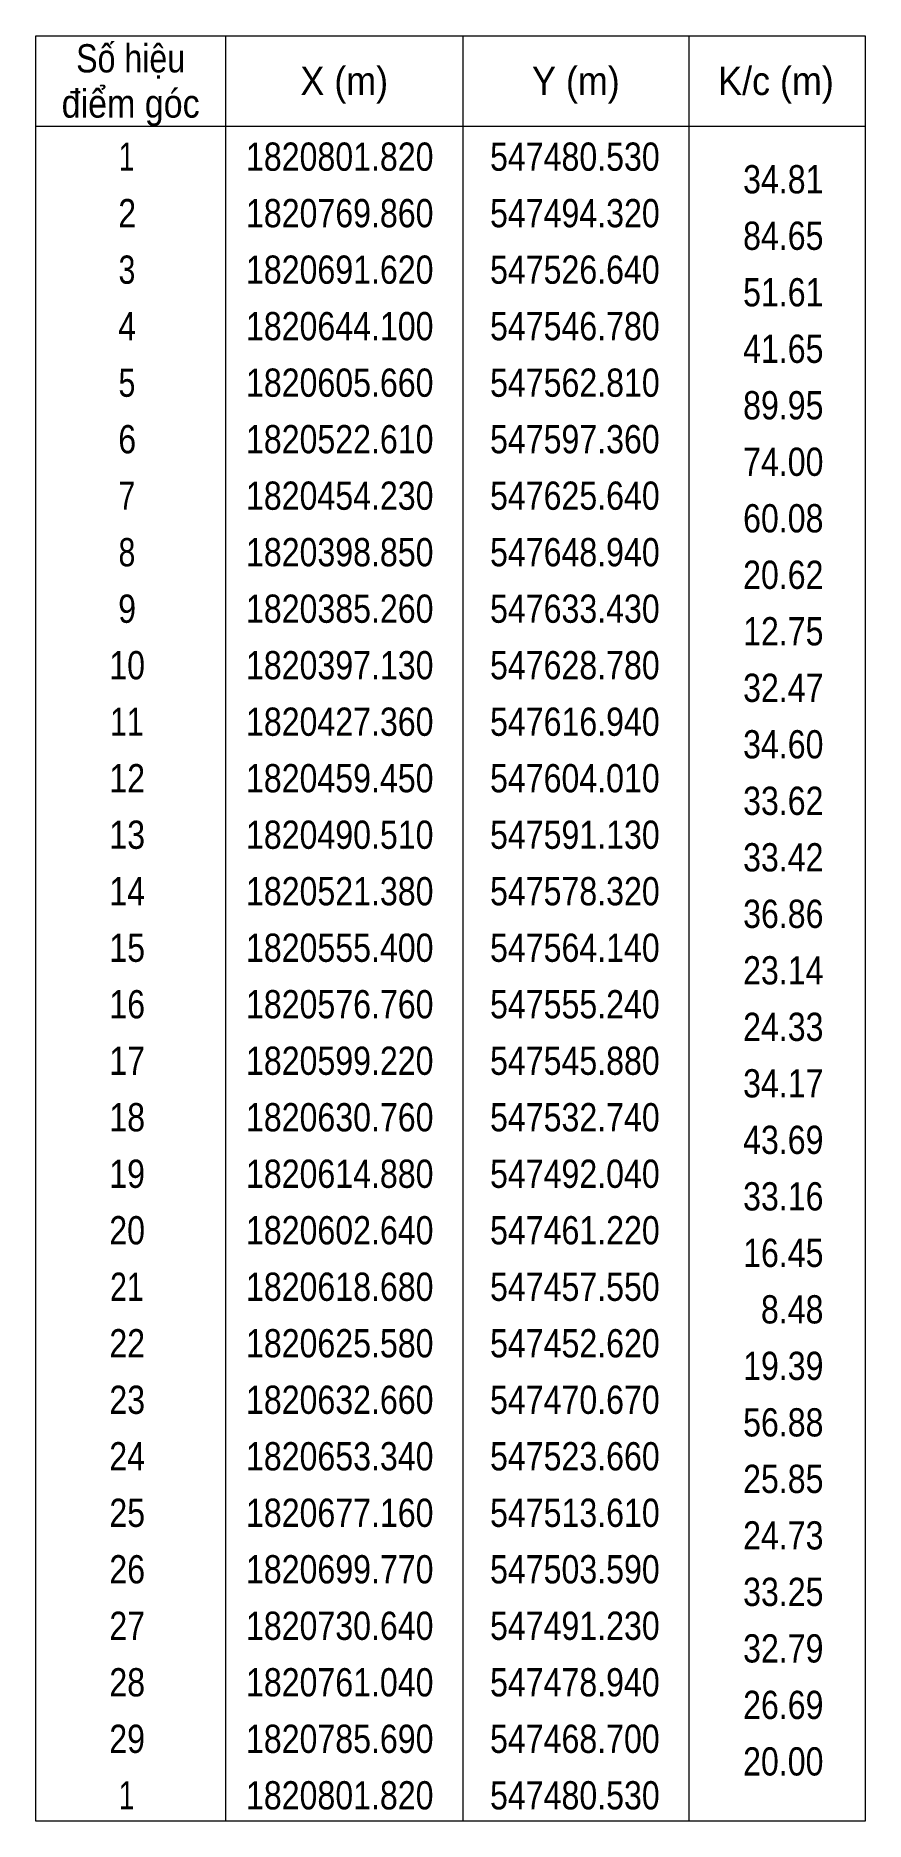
# Model space of a CAD drawing. Header units: metres. Extents: x 546021 to 548091, y 1820134 to 1821147.
# Drawn here: x 548017.7 to 548091.1, y 1820460.8 to 1820618.8 of the extents above; entities that cross this region are included whole.
import ezdxf
from ezdxf.enums import TextEntityAlignment as Align

# ---------------------------------------------------------------- set-up
doc = ezdxf.new("R2010")
doc.units = ezdxf.units.M
doc.layers.add('63', color=7, linetype='Continuous', lineweight=13)

msp = doc.modelspace()

# ---------------------------------------------------------------- texts
at = {"layer": '63'}
for s, width, p in [('Số hiệu', 0.85, (548026.11, 1820615.56)), ('X (m)', 0.95, (548045.01, 1820613.56)), ('Y (m)', 0.95, (548065.505, 1820613.56)), ('K/c (m)', 0.95, (548083.21, 1820613.56)), ('điểm góc', 0.9, (548026.11, 1820611.56)), (' 1', 0.75, (548025.405, 1820606.86)), ('1820801.820', 0.85, (548044.61, 1820606.86)), ('547480.530', 0.85, (548065.415, 1820606.86)), (' 2', 0.85, (548025.41, 1820601.86)), ('1820769.860', 0.85, (548044.61, 1820601.86)), ('547494.320', 0.85, (548065.415, 1820601.86)), (' 3', 0.8, (548025.41, 1820596.86)), ('1820691.620', 0.85, (548044.61, 1820596.86)), ('547526.640', 0.85, (548065.415, 1820596.86)), (' 4', 0.85, (548025.405, 1820591.86)), ('1820644.100', 0.85, (548044.61, 1820591.86)), ('547546.780', 0.85, (548065.415, 1820591.86)), (' 5', 0.8, (548025.41, 1820586.86)), ('1820605.660', 0.85, (548044.61, 1820586.86)), ('547562.810', 0.85, (548065.415, 1820586.86)), (' 6', 0.85, (548025.41, 1820581.86)), ('1820522.610', 0.85, (548044.61, 1820581.86)), ('547597.360', 0.85, (548065.415, 1820581.86)), (' 7', 0.8, (548025.41, 1820576.86)), ('1820454.230', 0.85, (548044.61, 1820576.86)), ('547625.640', 0.85, (548065.415, 1820576.86)), (' 8', 0.8, (548025.41, 1820571.86)), ('1820398.850', 0.85, (548044.61, 1820571.86)), ('547648.940', 0.85, (548065.415, 1820571.86)), (' 9', 0.85, (548025.405, 1820566.86)), ('1820385.260', 0.85, (548044.61, 1820566.86)), ('547633.430', 0.85, (548065.415, 1820566.86)), (' 10', 0.85, (548025.405, 1820561.86)), ('1820397.130', 0.85, (548044.61, 1820561.86)), ('547628.780', 0.85, (548065.415, 1820561.86)), (' 11', 0.8, (548025.405, 1820556.86)), ('1820427.360', 0.85, (548044.61, 1820556.86)), ('547616.940', 0.85, (548065.415, 1820556.86)), (' 12', 0.85, (548025.41, 1820551.86)), ('1820459.450', 0.85, (548044.61, 1820551.86)), ('547604.010', 0.85, (548065.415, 1820551.86)), (' 13', 0.85, (548025.41, 1820546.86)), ('1820490.510', 0.85, (548044.61, 1820546.86)), ('547591.130', 0.85, (548065.415, 1820546.86)), (' 14', 0.85, (548025.405, 1820541.86)), ('1820521.380', 0.85, (548044.61, 1820541.86)), ('547578.320', 0.85, (548065.415, 1820541.86)), (' 15', 0.85, (548025.41, 1820536.86)), ('1820555.400', 0.85, (548044.61, 1820536.86)), ('547564.140', 0.85, (548065.415, 1820536.86)), (' 16', 0.85, (548025.41, 1820531.86)), ('1820576.760', 0.85, (548044.61, 1820531.86)), ('547555.240', 0.85, (548065.415, 1820531.86)), (' 17', 0.85, (548025.41, 1820526.86)), ('1820599.220', 0.85, (548044.61, 1820526.86)), ('547545.880', 0.85, (548065.415, 1820526.86)), (' 18', 0.85, (548025.41, 1820521.86)), ('1820630.760', 0.85, (548044.61, 1820521.86)), ('547532.740', 0.85, (548065.415, 1820521.86)), (' 19', 0.85, (548025.405, 1820516.86)), ('1820614.880', 0.85, (548044.61, 1820516.86)), ('547492.040', 0.85, (548065.415, 1820516.86)), (' 20', 0.85, (548025.405, 1820511.86)), ('1820602.640', 0.85, (548044.61, 1820511.86)), ('547461.220', 0.85, (548065.415, 1820511.86)), (' 21', 0.8, (548025.405, 1820506.86)), ('1820618.680', 0.85, (548044.61, 1820506.86)), ('547457.550', 0.85, (548065.415, 1820506.86)), (' 22', 0.85, (548025.41, 1820501.86)), ('1820625.580', 0.85, (548044.61, 1820501.86)), ('547452.620', 0.85, (548065.415, 1820501.86)), (' 23', 0.85, (548025.41, 1820496.86)), ('1820632.660', 0.85, (548044.61, 1820496.86)), ('547470.670', 0.85, (548065.415, 1820496.86)), (' 24', 0.85, (548025.405, 1820491.86)), ('1820653.340', 0.85, (548044.61, 1820491.86)), ('547523.660', 0.85, (548065.415, 1820491.86)), (' 25', 0.85, (548025.41, 1820486.86)), ('1820677.160', 0.85, (548044.61, 1820486.86)), ('547513.610', 0.85, (548065.415, 1820486.86)), (' 26', 0.85, (548025.41, 1820481.86)), ('1820699.770', 0.85, (548044.61, 1820481.86)), ('547503.590', 0.85, (548065.415, 1820481.86)), (' 27', 0.85, (548025.41, 1820476.86)), ('1820730.640', 0.85, (548044.61, 1820476.86)), ('547491.230', 0.85, (548065.415, 1820476.86)), (' 28', 0.85, (548025.41, 1820471.86)), ('1820761.040', 0.85, (548044.61, 1820471.86)), ('547478.940', 0.85, (548065.415, 1820471.86)), (' 29', 0.85, (548025.405, 1820466.86)), ('1820785.690', 0.85, (548044.61, 1820466.86)), ('547468.700', 0.85, (548065.415, 1820466.86)), (' 1', 0.75, (548025.405, 1820461.86)), ('1820801.820', 0.85, (548044.61, 1820461.86)), ('547480.530', 0.85, (548065.415, 1820461.86))]:
    msp.add_text(s, height=2.5, dxfattribs=dict(at, width=width)).set_placement(p, align=Align.CENTER)
at = {"layer": '63', "width": 0.85}
for s, p in [('34.81', (548087.41, 1820604.86)), ('84.65', (548087.41, 1820599.86)), ('51.61', (548087.41, 1820594.86)), ('41.65', (548087.41, 1820589.86)), ('89.95', (548087.41, 1820584.86)), ('74.00', (548087.41, 1820579.86)), ('60.08', (548087.41, 1820574.86)), ('20.62', (548087.41, 1820569.86)), ('12.75', (548087.41, 1820564.86)), ('32.47', (548087.41, 1820559.86)), ('34.60', (548087.41, 1820554.86)), ('33.62', (548087.41, 1820549.86)), ('33.42', (548087.41, 1820544.86)), ('36.86', (548087.41, 1820539.86)), ('23.14', (548087.41, 1820534.86)), ('24.33', (548087.41, 1820529.86)), ('34.17', (548087.41, 1820524.86)), ('43.69', (548087.41, 1820519.86)), ('33.16', (548087.41, 1820514.86)), ('16.45', (548087.41, 1820509.86)), ('8.48', (548087.41, 1820504.86)), ('19.39', (548087.41, 1820499.86)), ('56.88', (548087.41, 1820494.86)), ('25.85', (548087.41, 1820489.86)), ('24.73', (548087.41, 1820484.86)), ('33.25', (548087.41, 1820479.86)), ('32.79', (548087.41, 1820474.86)), ('26.69', (548087.41, 1820469.86)), ('20.00', (548087.41, 1820464.86))]:
    msp.add_text(s, height=2.5, dxfattribs=at).set_placement(p, align=Align.RIGHT)

# ---------------------------------------------------------------- linework, layer by layer
at = {"layer": '63'}
for p, q in [((548034.51, 1820618.81), (548034.51, 1820460.81)), ((548055.51, 1820618.81), (548055.51, 1820460.81)), ((548075.51, 1820618.81), (548075.51, 1820460.81)), ((548017.71, 1820610.81), (548091.11, 1820610.81))]:
    msp.add_line(p, q, dxfattribs=at)
msp.add_lwpolyline([(548017.71, 1820618.81), (548091.11, 1820618.81), (548091.11, 1820460.81), (548017.71, 1820460.81)], close=True, dxfattribs=at)

msp.set_redraw_order([(e.dxf.handle, doc.entitydb.next_handle()) for e in msp.query("TEXT MTEXT ATTDEF DIMENSION ARC_DIMENSION")])  # texts and dimensions are drawn at this point

doc.saveas('drawing.dxf')
